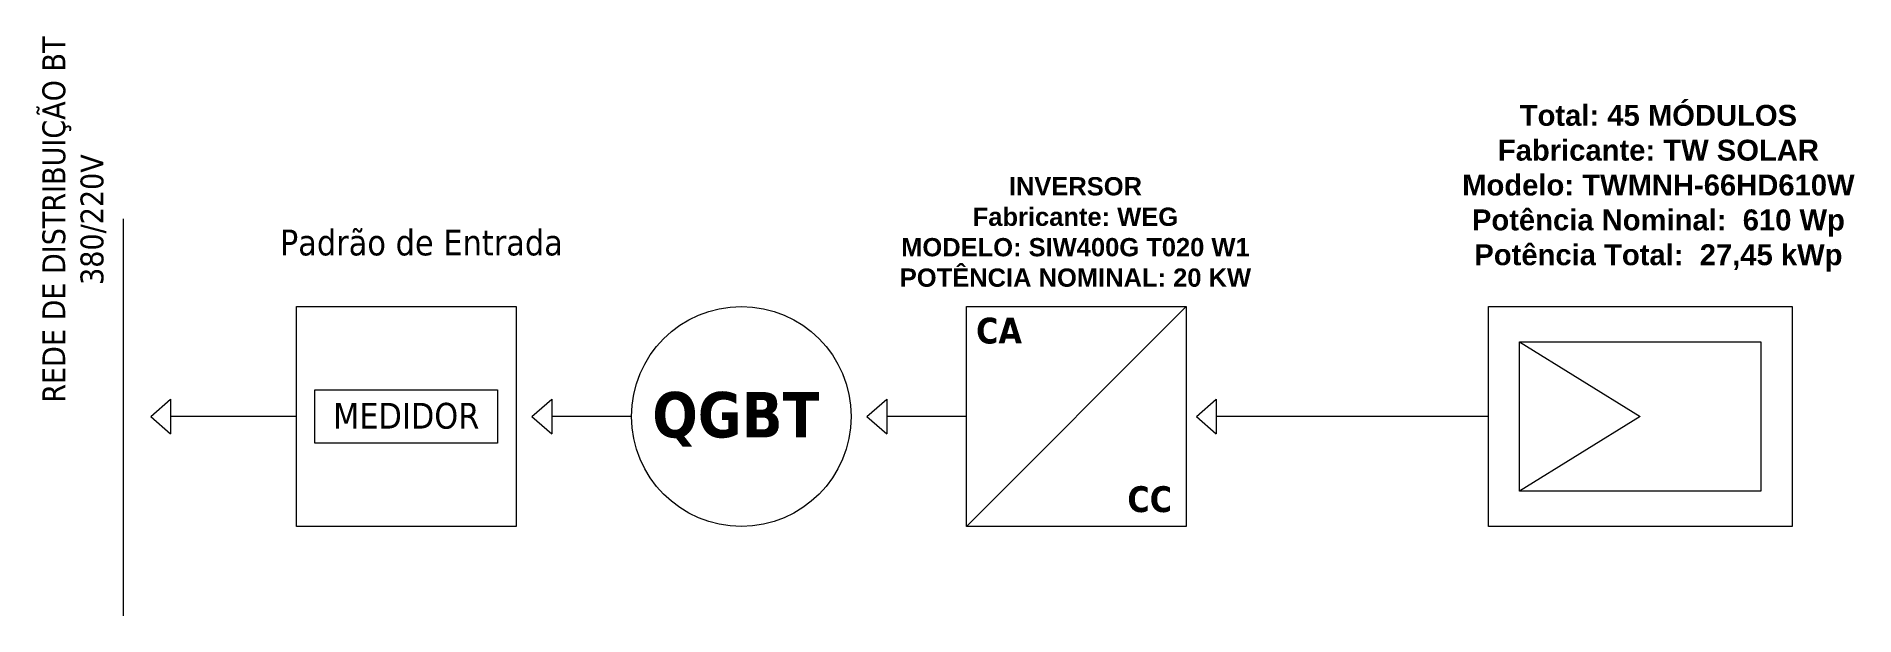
# Model space of a CAD drawing. Header units: millimetres. Extents: x 3949 to 5729, y -1938 to -943.
# Drawn here: x 5605.9 to 5729.2, y -1897.9 to -1858.6 of the extents above; entities that cross this region are included whole.
import ezdxf

# ---------------------------------------------------------------- set-up
doc = ezdxf.new("R2010")
doc.units = ezdxf.units.MM
doc.layers.add('DESENHO', color=7, linetype='Continuous', lineweight=0)
doc.layers.add('Terxto ok', color=3, linetype='Continuous')
doc.styles.add('Annotative', font='arial.ttf')
doc.styles.get("Standard").update_dxf_attribs({"font": 'arial.ttf'})

msp = doc.modelspace()

# ---------------------------------------------------------------- texts
at = {"layer": 'DESENHO', "lineweight": 0, "insert": (5608.51, -1883.47), "char_height": 1.5509, "attachment_point": 4, "rotation": 90}
msp.add_mtext('\\pxqc;{\\fTahoma|b0|i0|c0|p34;REDE DE DISTRIBUIÇÃO BT\\P380/220V}', dxfattribs=at)
at = {"layer": 'DESENHO', "lineweight": 0, "insert": (5697.87, -1875.63), "char_height": 1.2377, "attachment_point": 9, "style": 'Annotative'}
msp.add_mtext_dynamic_manual_height_columns('\\pxqc;{\\fArial|b1|i0|c0|p34;INVERSOR\\PFabricante: WEG\\PMODELO: SIW400G T020 W1\\PPOTÊNCIA NOMINAL: 20 KW}', width=42.953, gutter_width=32.76, heights=[15.1], dxfattribs=at)
at = {"layer": 'DESENHO', "lineweight": 0, "attachment_point": 4}
for s, insert, char_height in [('{\\fTahoma|b0|i0|c0|p34;Padrão de Entrada}', (5622.45, -1872.63), 1.7486), ('{\\fTahoma|b1|i0|c0|p34;CA}', (5669.66, -1878.6), 1.7486), ('{\\fTahoma|b1|i0|c0|p34;QGBT}', (5647.7, -1884.59), 3.0791), ('{\\fTahoma|b0|i0|c0|p34;MEDIDOR}', (5626.05, -1884.37), 1.7486), ('{\\fTahoma|b1|i0|c0|p34;CC}', (5679.92, -1890.02), 1.7486)]:
    msp.add_mtext(s, dxfattribs=dict(at, insert=insert, char_height=char_height))
at = {"layer": 'Terxto ok', "color": 0, "lineweight": 0, "insert": (5733.96, -1874.58, 991.55), "char_height": 1.4169, "width": 36.0656, "attachment_point": 9, "style": 'Annotative'}
msp.add_mtext('\\pxqc,t12;{\\fArial|b1|i0|c0|p34;Total: 45 MÓDULOS \\P\\ptz;Fabricante: TW SOLAR\\PModelo: TWMNH-66HD610W\\PPotência Nominal:  610 Wp\\PPotência Total:  27,45 kWp}', dxfattribs=at)

# ---------------------------------------------------------------- linework, layer by layer
at = {"layer": 'DESENHO'}
for p, q in [((5611.85, -1897.9), (5611.85, -1871.01)), ((5669.01, -1891.85), (5683.9, -1876.96)), ((5706.51, -1879.34), (5714.69, -1884.4)), ((5613.69, -1884.4), (5615.03, -1883.23)), ((5615.03, -1883.23), (5615.03, -1885.58)), ((5639.54, -1884.4), (5640.88, -1883.23)), ((5640.88, -1883.23), (5640.88, -1885.58)), ((5662.26, -1884.4), (5663.61, -1883.23)), ((5663.61, -1883.23), (5663.61, -1885.58)), ((5684.6, -1884.4), (5685.94, -1883.23)), ((5685.94, -1883.23), (5685.94, -1885.58)), ((5613.69, -1884.4), (5615.03, -1885.58)), ((5623.57, -1884.4), (5615.03, -1884.4)), ((5639.54, -1884.4), (5640.88, -1885.58)), ((5646.3, -1884.4), (5640.88, -1884.4)), ((5662.26, -1884.4), (5663.61, -1885.58)), ((5669.02, -1884.4), (5663.61, -1884.4)), ((5684.6, -1884.4), (5685.94, -1885.58)), ((5704.4, -1884.4), (5685.94, -1884.4)), ((5714.69, -1884.4), (5706.51, -1889.47))]:
    msp.add_line(p, q, dxfattribs=at)
for points in [[(5623.57, -1876.96), (5638.46, -1876.96), (5638.46, -1891.85), (5623.57, -1891.85)], [(5669.01, -1876.96), (5683.9, -1876.96), (5683.9, -1891.85), (5669.01, -1891.85)], [(5704.4, -1876.96), (5724.99, -1876.96), (5724.99, -1891.85), (5704.4, -1891.85)], [(5706.51, -1879.34), (5722.87, -1879.34), (5722.87, -1889.47), (5706.51, -1889.47)], [(5624.82, -1882.6), (5637.21, -1882.6), (5637.21, -1886.21), (5624.82, -1886.21)]]:
    msp.add_lwpolyline(points, close=True, dxfattribs=at)
msp.add_circle((5653.74, -1884.4), 7.45, dxfattribs=at)

msp.set_redraw_order([(e.dxf.handle, doc.entitydb.next_handle()) for e in msp.query("TEXT MTEXT ATTDEF DIMENSION ARC_DIMENSION")])  # texts and dimensions are drawn at this point

doc.saveas('drawing.dxf')
